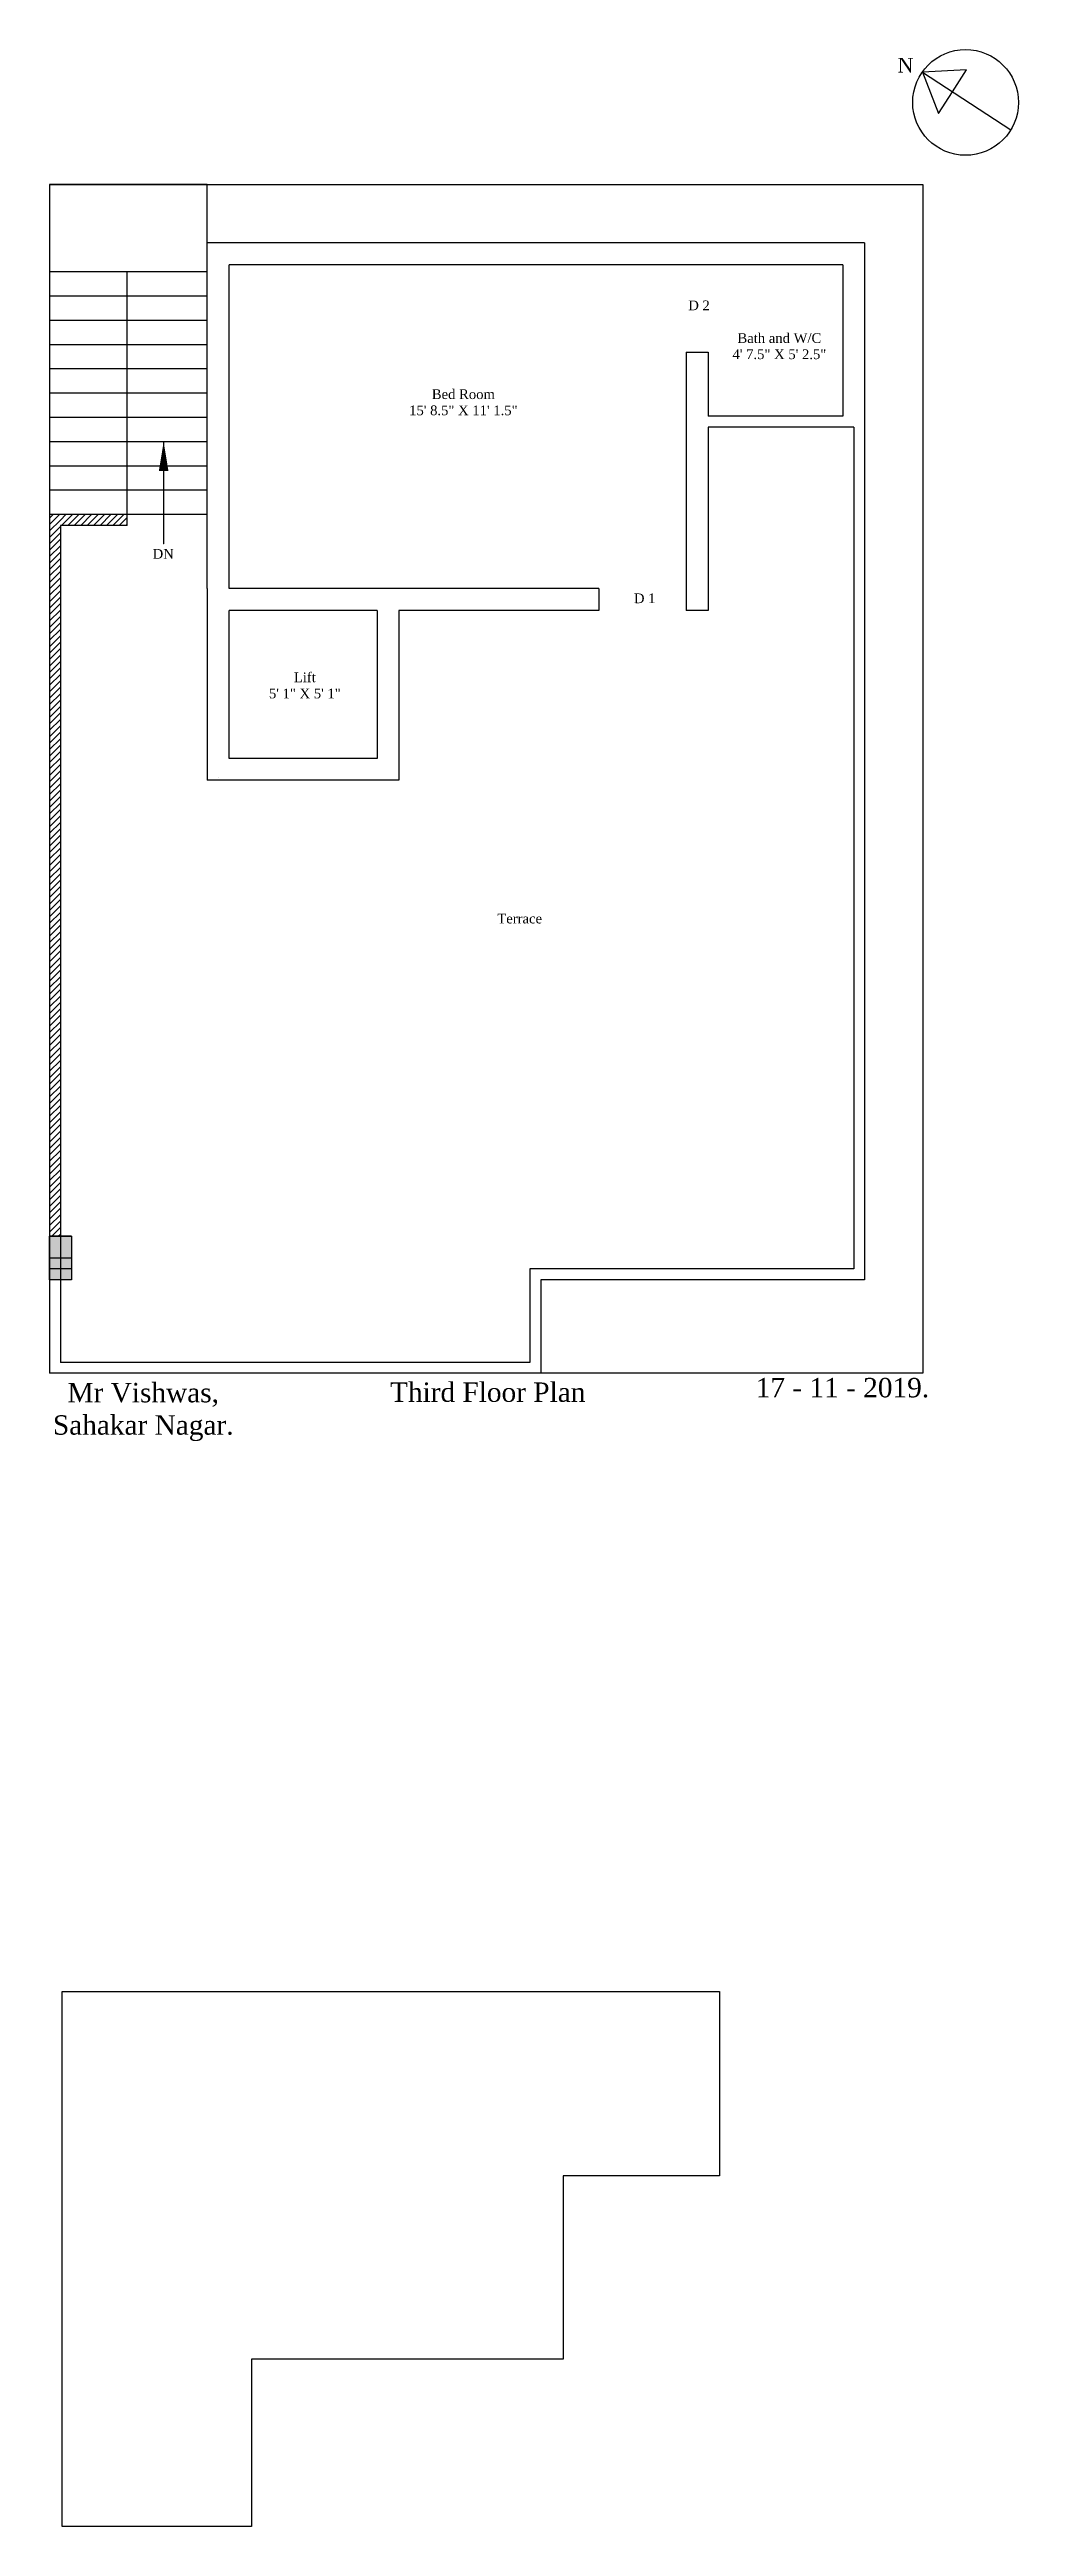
# Model space of a CAD drawing. Header units: inches. Extents: x 5 to 7848, y -1286 to 97.
# Drawn here: x 1435 to 1834, y -1109 to -88 of the extents above; entities that cross this region are included whole.
import ezdxf

# ---------------------------------------------------------------- set-up
doc = ezdxf.new("R2010")
doc.units = ezdxf.units.IN
doc.header["$LTSCALE"] = 5
doc.header["$MEASUREMENT"] = 0
doc.styles.get("Standard").update_dxf_attribs({"font": 'arial.ttf'})
doc.dimstyles.get("Standard").update_dxf_attribs({"dimtxt": 6, "dimasz": 0.18, "dimexe": 0.18, "dimexo": 0.0625, "dimgap": 0.09, "dimtad": 0, "dimtih": 1, "dimtoh": 1, "dimdec": 1, "dimzin": 0, "dimdsep": 46, "dimlunit": 4, "dimtxsty": 'Standard', "dimcen": 0.09, "dimadec": 0, "dimazin": 0, "dimtfac": 1, "dimtdec": 1, "dimtofl": 0, "dimtmove": 0, "dimatfit": 3, "dimfxl": 1, "dimtolj": 1, "dimtzin": 0, "dimarcsym": 0})

msp = doc.modelspace()

# ---------------------------------------------------------------- texts
at = {"attachment_point": 1}
for s, insert, char_height, width in [('\\pxqc;{\\fTimes New Roman|b0|i0|c0|p34;N}', (1765.38, -91.03), 6, 44.7873), ('\\pxqc;{\\fTimes New Roman|b0|i0|c0|p34;D 2}', (1680.28, -191.02), 4, 44.7873), ('\\pxqc;{\\fTimes New Roman|b0|i0|c0|p34;Bath and W/C\\P\\pxqc;4\' 7.5" X 5\' 2.5"}', (1713.4, -204.5), 4, 44.7873), ('\\pxqc;{\\fTimes New Roman|b0|i0|c0|p34;Bed Room\\P\\pxqc;15\' 8.5" X 11\' 1.5"}', (1583.12, -227.63), 4, 44.7873), ('\\pxqc;{\\fTimes New Roman|b0|i0|c0|p34;DN}', (1475.18, -293.45), 4, 13.1774), ('\\pxqc;{\\fTimes New Roman|b0|i0|c0|p34;D 1}', (1657.86, -311.78), 4, 44.7873), ('\\pxqc;{\\fTimes New Roman|b0|i0|c0|p34;Lift\\P\\pxqc;5\' 1" X 5\' 1"}', (1517.77, -344.35), 4, 44.7873), ('\\pxqc;{\\fTimes New Roman|b0|i0|c0|p34;Terrace}', (1606.34, -443.8), 4, 44.7873), ('\\pxqc;{\\fTimes New Roman|b0|i0|c0|p34;Mr Vishwas,\\P\\pxqc;Sahakar Nagar.}', (1414.01, -637.22), 8, 119.0718), ('\\pxqc;{\\fTimes New Roman|b0|i0|c0|p34;Third Floor Plan}', (1556.02, -637.02), 8, 119.0718), ('\\pxqc;{\\fTimes New Roman|b0|i0|c0|p34;17 - 11 - 2019.}', (1702.25, -635.16), 8, 119.0718)]:
    msp.add_mtext(s, dxfattribs=dict(at, insert=insert, char_height=char_height, width=width))

# ---------------------------------------------------------------- hatches: boundary and pattern name
h = msp.add_hatch()
h.set_pattern_fill('ANSI31', color=256, scale=15, style=0)
h.paths.add_polyline_path([(1439.42, -576.75), (1439.42, -279.25), (1434.92, -279.25), (1434.92, -441.25), (1434.92, -576.75)])
h = msp.add_hatch()
h.set_pattern_fill('ANSI31', color=256, scale=15, style=0)
h.paths.add_polyline_path([(1466.92, -283.75), (1466.92, -279.25), (1439.42, -279.25), (1439.42, -283.75)])
msp.add_hatch(color=256).paths.add_polyline_path([(1434.92, -576.75), (1443.92, -576.75), (1443.92, -594.75), (1434.92, -594.75)])

# ---------------------------------------------------------------- linework, layer by layer
for p, q in [((1812.9, -95.96), (1794.82, -96.87)), ((1794.82, -96.87), (1831.16, -120.7)), ((1794.82, -96.87), (1801.33, -113.87)), ((1807.16, -104.97), (1812.9, -95.96)), ((1801.33, -113.87), (1807.16, -104.97)), ((1499.92, -143.25), (1434.92, -143.25)), ((1499.92, -167.25), (1499.92, -143.25)), ((1499.92, -179.25), (1434.92, -179.25)), ((1499.92, -189.25), (1434.92, -189.25)), ((1499.92, -199.25), (1434.92, -199.25)), ((1499.92, -209.25), (1434.92, -209.25)), ((1499.92, -219.25), (1434.92, -219.25)), ((1499.92, -229.25), (1434.92, -229.25)), ((1499.92, -239.25), (1434.92, -239.25)), ((1499.92, -249.25), (1434.92, -249.25)), ((1499.92, -259.25), (1434.92, -259.25)), ((1499.92, -269.25), (1434.92, -269.25)), ((1499.92, -279.25), (1434.92, -279.25)), ((1466.92, -283.75), (1439.42, -283.75)), ((1499.92, -309.75), (1499.92, -387.75)), ((1499.92, -309.75), (1499.92, -388.75)), ((1569.92, -318.75), (1569.92, -379.75)), ((1578.92, -318.75), (1578.92, -388.75)), ((1504.42, -387.75), (1504.42, -387.75)), ((1443.92, -576.75), (1434.92, -576.75)), ((1443.92, -585.75), (1434.92, -585.75)), ((1443.92, -590.25), (1434.92, -590.25)), ((1443.92, -594.75), (1434.92, -594.75)), ((1443.92, -594.75), (1434.92, -594.75)), ((1637.42, -594.75), (1637.42, -633.25))]:
    msp.add_line(p, q)
for points in [[(1434.92, -143.25), (1794.92, -143.25), (1794.92, -633.25)], [(1434.92, -143.25), (1434.92, -633.25)], [(1770.92, -167.25), (1499.92, -167.25)], [(1499.92, -309.75), (1499.92, -167.25)], [(1770.92, -167.25), (1770.92, -324.32)], [(1466.92, -283.75), (1466.92, -179.25)], [(1761.92, -176.25), (1508.92, -176.25)], [(1508.92, -309.75), (1508.92, -176.25)], [(1761.92, -176.25), (1761.92, -238.75)], [(1697.42, -212.25), (1697.42, -318.75)], [(1697.42, -212.25), (1706.42, -212.25)], [(1706.42, -212.25), (1706.42, -238.75)], [(1761.92, -238.75), (1706.42, -238.75)], [(1706.42, -243.25), (1706.42, -318.75)], [(1766.42, -243.25), (1706.42, -243.25)], [(1766.42, -243.25), (1766.42, -590.25)], [(1439.42, -283.75), (1439.42, -590.25)], [(1439.42, -283.75), (1439.42, -628.75)], [(1661.42, -309.75), (1508.92, -309.75)], [(1661.42, -309.75), (1661.42, -318.75)], [(1569.92, -318.75), (1508.92, -318.75)], [(1569.92, -379.75), (1508.92, -379.75), (1508.92, -318.75)], [(1661.42, -318.75), (1578.92, -318.75)], [(1706.42, -318.75), (1697.42, -318.75)], [(1770.92, -324.32), (1770.92, -360.32)], [(1770.92, -360.32), (1770.92, -594.75)], [(1578.92, -388.75), (1499.92, -388.75)], [(1434.92, -441.25), (1434.92, -594.75)], [(1443.92, -576.75), (1443.92, -594.75)], [(1443.92, -585.75), (1443.92, -594.75)], [(1766.42, -590.25), (1632.92, -590.25), (1632.92, -628.75)], [(1770.92, -594.75), (1637.42, -594.75)], [(1632.92, -628.75), (1439.42, -628.75)], [(1794.92, -633.25), (1434.92, -633.25)]]:
    msp.add_lwpolyline(points)
for points in [[(1434.92, -576.75), (1443.92, -576.75), (1443.92, -594.75), (1434.92, -594.75)], [(1440.13, -888.12), (1711.13, -888.12), (1711.13, -964.12), (1646.63, -964.12), (1646.63, -1039.62), (1518.13, -1039.62), (1518.13, -1108.62), (1440.13, -1108.62), (1440.13, -888.12)]]:
    msp.add_lwpolyline(points, close=True)
msp.add_circle((1812.55, -109.36), 21.8)

msp.set_redraw_order([(e.dxf.handle, doc.entitydb.next_handle()) for e in msp.query("TEXT MTEXT ATTDEF DIMENSION ARC_DIMENSION")])  # texts and dimensions are drawn at this point

# ---------------------------------------------------------------- leaders
msp.add_leader([(1481.96, -249.25), (1481.96, -291.39), (1481.71, -291.39)], dimstyle='Standard', override={"dimasz": 12, "dimtad": 0})

doc.saveas('drawing.dxf')
